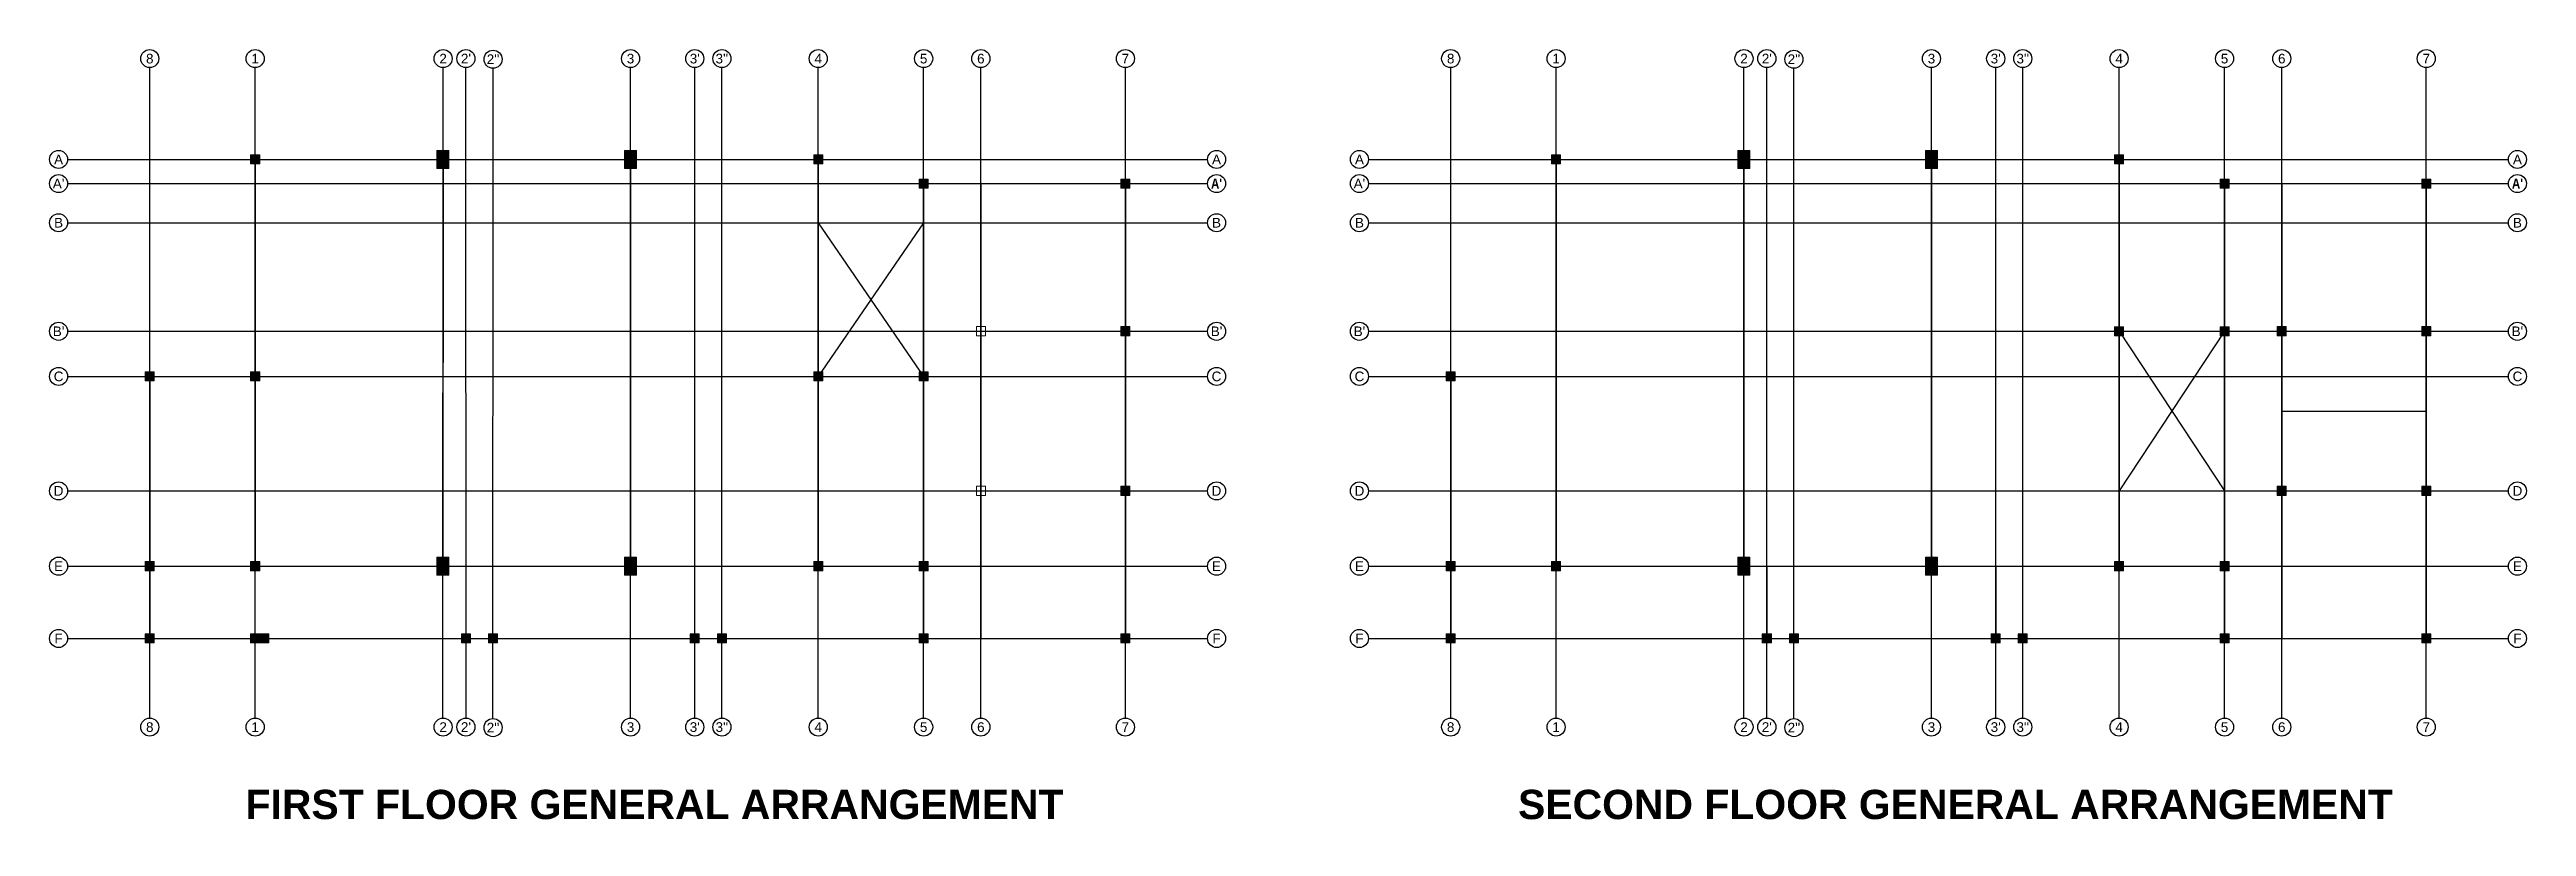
# Model space of a CAD drawing. Header units: millimetres. Extents: x 4093 to 97987, y 36678 to 56018.
# Drawn here: x 4093 to 65786, y 36678 to 56018 of the extents above; entities that cross this region are included whole.
import ezdxf
from ezdxf.enums import TextEntityAlignment as Align

# ---------------------------------------------------------------- set-up
doc = ezdxf.new("R2010")
doc.units = ezdxf.units.MM
for name, color, linetype, lineweight in [('COLUMN 1-2', 2, 'Continuous', 9), ('COLUMN G-1', 2, 'Continuous', 9), ('G-ANNO-TEXT', 231, 'Continuous', 9)]:
    doc.layers.add(name, color=color, linetype=linetype, lineweight=lineweight)
for name, color, linetype, true_color in [('Column Hatch', 254, 'Continuous', 0xe8d4bb), ('GRID NAME', 254, 'Continuous', 0xe8d4bb), ('GRIDLINES', 254, 'Continuous', 0xe8d4bb)]:
    doc.layers.add(name, color=color, linetype=linetype, true_color=true_color)
doc.layers.add('F.F BEAMS', color=7, linetype='Continuous')
doc.layers.add('S.F BEAMS', color=7, linetype='Continuous')
doc.styles.add('Arial_1', font='arial.ttf', dxfattribs={"height": 675})
doc.styles.add('Arial_B', font='arialbd.ttf', dxfattribs={"height": 154.761905})
doc.styles.add('Axis Label(Dir 1)', font='ARIALNB.TTF', dxfattribs={"height": 250})

msp = doc.modelspace()

# ---------------------------------------------------------------- texts
at = {"layer": 'G-ANNO-TEXT', "color": 1, "char_height": 729.35, "width": 21789, "attachment_point": 2, "style": 'Arial_B', "bg_fill": 3, "box_fill_scale": 1.25, "bg_fill_color": 9, "bg_fill_true_color": 13158600, "bg_fill_transparency": 0}
for s, insert in [('FIRST FLOOR GENERAL ARRANGEMENT', (19162, 37590)), ('SECOND FLOOR GENERAL ARRANGEMENT', (51564, 37590))]:
    msp.add_mtext(s, dxfattribs=dict(at, insert=insert))
at = {"layer": 'GRID NAME'}
for s, height, style, p in [('8', 240, 'Arial_1', (6589, 55793)), ('1', 240, 'Arial_1', (9214, 55793)), ('2', 240, 'Arial_1', (13896, 55793)), ("2'", 240.3, 'Arial_1', (14464, 55793)), ("2''", 240.3, 'Arial_1', (15139, 55778)), ('3', 240, 'Arial_1', (18564, 55793)), ("3'", 240.3, 'Arial_1', (20164, 55793)), ("3''", 240.3, 'Arial_1', (20839, 55793)), ('4', 240, 'Arial_1', (23239, 55793)), ('5', 240, 'Arial_1', (25864, 55793)), ('6', 240, 'Arial_1', (27289, 55793)), ('7', 240, 'Arial_1', (30889, 55793)), ('8', 240, 'Arial_1', (38991, 55793)), ('1', 240, 'Arial_1', (41616, 55793)), ('2', 240, 'Arial_1', (46297, 55793)), ("2'", 240.3, 'Arial_1', (46866, 55793)), ("2''", 240.3, 'Arial_1', (47541, 55778)), ('3', 240, 'Arial_1', (50966, 55793)), ("3'", 240.3, 'Arial_1', (52566, 55793)), ("3''", 240.3, 'Arial_1', (53241, 55793)), ('4', 240, 'Arial_1', (55641, 55793)), ('5', 240, 'Arial_1', (58266, 55793)), ('6', 240, 'Arial_1', (59691, 55793)), ('7', 240, 'Arial_1', (63291, 55793)), ('A', 240, 'Arial_1', (4318, 53282)), ('A', 240, 'Arial_1', (33159, 53282)), ('A', 240, 'Arial_1', (36719, 53282)), ('A', 240, 'Arial_1', (65561, 53282)), ("A'", 240.3, 'Arial_1', (4318, 52683)), ("A'", 250, 'Axis Label(Dir 1)', (33159, 52683)), ("A'", 240.3, 'Arial_1', (36719, 52683)), ("A'", 250, 'Axis Label(Dir 1)', (65561, 52683)), ('B', 240, 'Arial_1', (4318, 51707)), ('B', 240, 'Arial_1', (33159, 51707)), ('B', 240, 'Arial_1', (36719, 51707)), ('B', 240, 'Arial_1', (65561, 51707)), ("B'", 240.3, 'Arial_1', (4318, 49004)), ("B'", 240.3, 'Arial_1', (33159, 49004)), ("B'", 240.3, 'Arial_1', (36719, 49004)), ("B'", 240.3, 'Arial_1', (65561, 49004)), ('C', 240, 'Arial_1', (4318, 47882)), ('C', 240, 'Arial_1', (33159, 47882)), ('C', 240, 'Arial_1', (36719, 47882)), ('C', 240, 'Arial_1', (65561, 47882)), ('D', 240, 'Arial_1', (4318, 45032)), ('D', 240, 'Arial_1', (33159, 45032)), ('D', 240, 'Arial_1', (36719, 45032)), ('D', 240, 'Arial_1', (65561, 45032)), ('E', 240, 'Arial_1', (4318, 43157)), ('E', 240, 'Arial_1', (33159, 43157)), ('E', 240, 'Arial_1', (36719, 43157)), ('E', 240, 'Arial_1', (65561, 43157)), ('F', 240, 'Arial_1', (4318, 41357)), ('F', 240, 'Arial_1', (33159, 41357)), ('F', 240, 'Arial_1', (36719, 41357)), ('F', 240, 'Arial_1', (65561, 41357)), ('8', 240, 'Arial_1', (6589, 39151)), ('1', 240, 'Arial_1', (9214, 39151)), ('2', 240, 'Arial_1', (13896, 39151)), ("2'", 240.3, 'Arial_1', (14464, 39152)), ("2''", 240.3, 'Arial_1', (15139, 39137)), ('3', 240, 'Arial_1', (18564, 39151)), ("3'", 240.3, 'Arial_1', (20164, 39152)), ("3''", 240.3, 'Arial_1', (20839, 39152)), ('4', 240, 'Arial_1', (23239, 39152)), ('5', 240, 'Arial_1', (25864, 39151)), ('6', 240, 'Arial_1', (27289, 39151)), ('7', 240, 'Arial_1', (30889, 39151)), ('8', 240, 'Arial_1', (38991, 39151)), ('1', 240, 'Arial_1', (41616, 39151)), ('2', 240, 'Arial_1', (46297, 39151)), ("2'", 240.3, 'Arial_1', (46866, 39152)), ("2''", 240.3, 'Arial_1', (47541, 39137)), ('3', 240, 'Arial_1', (50966, 39151)), ("3'", 240.3, 'Arial_1', (52566, 39152)), ("3''", 240.3, 'Arial_1', (53241, 39152)), ('4', 240, 'Arial_1', (55641, 39152)), ('5', 240, 'Arial_1', (58266, 39151)), ('6', 240, 'Arial_1', (59691, 39151)), ('7', 240, 'Arial_1', (63291, 39151))]:
    msp.add_text(s, height=height, dxfattribs=dict(at, style=style)).set_placement(p, align=Align.MIDDLE_CENTER)

# ---------------------------------------------------------------- hatches: boundary and pattern name
at = {"layer": 'COLUMN 1-2', "transparency": 33554687}
for points in [[(41503, 53170), (41728, 53170), (41728, 53395), (41503, 53395)], [(46141, 53057), (46441, 53057), (46441, 53507), (46141, 53507)], [(50816, 53057), (51116, 53057), (51116, 53507), (50816, 53507)], [(55528, 53170), (55753, 53170), (55753, 53395), (55528, 53395)], [(58153, 52570), (58378, 52570), (58378, 52795), (58153, 52795)], [(63178, 52570), (63403, 52570), (63403, 52795), (63178, 52795)], [(55528, 48891), (55753, 48891), (55753, 49116), (55528, 49116)], [(58153, 48891), (58378, 48891), (58378, 49116), (58153, 49116)], [(59578, 48895), (59803, 48895), (59803, 49120), (59578, 49120)], [(63178, 48895), (63403, 48895), (63403, 49120), (63178, 49120)], [(38878, 47770), (39103, 47770), (39103, 47995), (38878, 47995)], [(59578, 44920), (59803, 44920), (59803, 45145), (59578, 45145)], [(63178, 44920), (63403, 44920), (63403, 45145), (63178, 45145)], [(38878, 43045), (39103, 43045), (39103, 43270), (38878, 43270)], [(41503, 43045), (41728, 43045), (41728, 43270), (41503, 43270)], [(46141, 42932), (46441, 42932), (46441, 43382), (46141, 43382)], [(50816, 42932), (51116, 42932), (51116, 43382), (50816, 43382)], [(55528, 43045), (55753, 43045), (55753, 43270), (55528, 43270)], [(58153, 43045), (58378, 43045), (58378, 43270), (58153, 43270)], [(38878, 41245), (39103, 41245), (39103, 41470), (38878, 41470)], [(46753, 41245), (46978, 41245), (46978, 41470), (46753, 41470)], [(47428, 41245), (47653, 41245), (47653, 41470), (47428, 41470)], [(52453, 41245), (52678, 41245), (52678, 41470), (52453, 41470)], [(53128, 41245), (53353, 41245), (53353, 41470), (53128, 41470)], [(58153, 41245), (58378, 41245), (58378, 41470), (58153, 41470)], [(63178, 41245), (63403, 41245), (63403, 41470), (63178, 41470)]]:
    msp.add_hatch(color=3, dxfattribs=at).paths.add_polyline_path(points)
at = {"layer": 'COLUMN G-1', "transparency": 33554687}
for points in [[(9102, 53170), (9327, 53170), (9327, 53395), (9102, 53395)], [(13739, 53057), (14039, 53057), (14039, 53507), (13739, 53507)], [(18414, 53057), (18714, 53057), (18714, 53507), (18414, 53507)], [(23127, 53170), (23352, 53170), (23352, 53395), (23127, 53395)], [(25752, 52570), (25977, 52570), (25977, 52795), (25752, 52795)], [(30777, 52570), (31002, 52570), (31002, 52795), (30777, 52795)], [(30777, 48895), (31002, 48895), (31002, 49120), (30777, 49120)], [(6477, 47770), (6702, 47770), (6702, 47995), (6477, 47995)], [(9102, 47770), (9327, 47770), (9327, 47995), (9102, 47995)], [(23127, 47770), (23352, 47770), (23352, 47995), (23127, 47995)], [(25752, 47770), (25977, 47770), (25977, 47995), (25752, 47995)], [(30777, 44920), (31002, 44920), (31002, 45145), (30777, 45145)], [(6477, 43045), (6702, 43045), (6702, 43270), (6477, 43270)], [(9102, 43045), (9327, 43045), (9327, 43270), (9102, 43270)], [(13739, 42932), (14039, 42932), (14039, 43382), (13739, 43382)], [(18414, 42932), (18714, 42932), (18714, 43382), (18414, 43382)], [(23127, 43045), (23352, 43045), (23352, 43270), (23127, 43270)], [(25752, 43045), (25977, 43045), (25977, 43270), (25752, 43270)], [(6477, 41245), (6702, 41245), (6702, 41470), (6477, 41470)], [(9102, 41245), (9552, 41245), (9552, 41470), (9102, 41470)], [(14352, 41245), (14577, 41245), (14577, 41470), (14352, 41470)], [(15027, 41245), (15252, 41245), (15252, 41470), (15027, 41470)], [(20052, 41245), (20277, 41245), (20277, 41470), (20052, 41470)], [(20727, 41245), (20952, 41245), (20952, 41470), (20727, 41470)], [(25752, 41245), (25977, 41245), (25977, 41470), (25752, 41470)], [(30777, 41245), (31002, 41245), (31002, 41470), (30777, 41470)]]:
    msp.add_hatch(color=3, dxfattribs=at).paths.add_polyline_path(points)

# ---------------------------------------------------------------- linework, layer by layer
at = {"layer": 'COLUMN 1-2', "color": 3, "transparency": 33554687}
for points in [[(41503, 53170), (41728, 53170), (41728, 53395), (41503, 53395)], [(46141, 53057), (46441, 53057), (46441, 53507), (46141, 53507)], [(50816, 53057), (51116, 53057), (51116, 53507), (50816, 53507)], [(55528, 53170), (55753, 53170), (55753, 53395), (55528, 53395)], [(58153, 52570), (58378, 52570), (58378, 52795), (58153, 52795)], [(63178, 52570), (63403, 52570), (63403, 52795), (63178, 52795)], [(55528, 48891), (55753, 48891), (55753, 49116), (55528, 49116)], [(58153, 48891), (58378, 48891), (58378, 49116), (58153, 49116)], [(59578, 48895), (59803, 48895), (59803, 49120), (59578, 49120)], [(63178, 48895), (63403, 48895), (63403, 49120), (63178, 49120)], [(38878, 47770), (39103, 47770), (39103, 47995), (38878, 47995)], [(59578, 44920), (59803, 44920), (59803, 45145), (59578, 45145)], [(63178, 44920), (63403, 44920), (63403, 45145), (63178, 45145)], [(38878, 43045), (39103, 43045), (39103, 43270), (38878, 43270)], [(41503, 43045), (41728, 43045), (41728, 43270), (41503, 43270)], [(46141, 42932), (46441, 42932), (46441, 43382), (46141, 43382)], [(50816, 42932), (51116, 42932), (51116, 43382), (50816, 43382)], [(55528, 43045), (55753, 43045), (55753, 43270), (55528, 43270)], [(58153, 43045), (58378, 43045), (58378, 43270), (58153, 43270)], [(38878, 41245), (39103, 41245), (39103, 41470), (38878, 41470)], [(46753, 41245), (46978, 41245), (46978, 41470), (46753, 41470)], [(47428, 41245), (47653, 41245), (47653, 41470), (47428, 41470)], [(52453, 41245), (52678, 41245), (52678, 41470), (52453, 41470)], [(53128, 41245), (53353, 41245), (53353, 41470), (53128, 41470)], [(58153, 41245), (58378, 41245), (58378, 41470), (58153, 41470)], [(63178, 41245), (63403, 41245), (63403, 41470), (63178, 41470)]]:
    msp.add_lwpolyline(points, close=True, dxfattribs=at)
at = {"layer": 'COLUMN G-1', "color": 3, "transparency": 33554687}
for points in [[(9102, 53170), (9327, 53170), (9327, 53395), (9102, 53395)], [(13739, 53057), (14039, 53057), (14039, 53507), (13739, 53507)], [(18414, 53057), (18714, 53057), (18714, 53507), (18414, 53507)], [(23127, 53170), (23352, 53170), (23352, 53395), (23127, 53395)], [(25752, 52570), (25977, 52570), (25977, 52795), (25752, 52795)], [(30777, 52570), (31002, 52570), (31002, 52795), (30777, 52795)], [(27177, 48895), (27402, 48895), (27402, 49120), (27177, 49120)], [(30777, 48895), (31002, 48895), (31002, 49120), (30777, 49120)], [(6477, 47770), (6702, 47770), (6702, 47995), (6477, 47995)], [(9102, 47770), (9327, 47770), (9327, 47995), (9102, 47995)], [(23127, 47770), (23352, 47770), (23352, 47995), (23127, 47995)], [(25752, 47770), (25977, 47770), (25977, 47995), (25752, 47995)], [(27177, 44920), (27402, 44920), (27402, 45145), (27177, 45145)], [(30777, 44920), (31002, 44920), (31002, 45145), (30777, 45145)], [(6477, 43045), (6702, 43045), (6702, 43270), (6477, 43270)], [(9102, 43045), (9327, 43045), (9327, 43270), (9102, 43270)], [(13739, 42932), (14039, 42932), (14039, 43382), (13739, 43382)], [(18414, 42932), (18714, 42932), (18714, 43382), (18414, 43382)], [(23127, 43045), (23352, 43045), (23352, 43270), (23127, 43270)], [(25752, 43045), (25977, 43045), (25977, 43270), (25752, 43270)], [(6477, 41245), (6702, 41245), (6702, 41470), (6477, 41470)], [(9102, 41245), (9552, 41245), (9552, 41470), (9102, 41470)], [(14352, 41245), (14577, 41245), (14577, 41470), (14352, 41470)], [(15027, 41245), (15252, 41245), (15252, 41470), (15027, 41470)], [(20052, 41245), (20277, 41245), (20277, 41470), (20052, 41470)], [(20727, 41245), (20952, 41245), (20952, 41470), (20727, 41470)], [(25752, 41245), (25977, 41245), (25977, 41470), (25752, 41470)], [(30777, 41245), (31002, 41245), (31002, 41470), (30777, 41470)]]:
    msp.add_lwpolyline(points, close=True, dxfattribs=at)
at = {"layer": 'Column Hatch'}
for p, q in [((25864, 51707), (23239, 47882)), ((23239, 51707), (25864, 47882)), ((58266, 49004), (55641, 45032)), ((55641, 49004), (58266, 45032))]:
    msp.add_line(p, q, dxfattribs=at)
at = {"layer": 'F.F BEAMS'}
for points in [[(9214, 53282), (23239, 53282), (23239, 43157)], [(9214, 53282), (9214, 43157)], [(13895, 53282), (13889, 43157)], [(18564, 53282), (18564, 43157)], [(25864, 52683), (25864, 41357)], [(25864, 52683), (30889, 52683)], [(27289, 52683), (27289, 41357)], [(30889, 52683), (30889, 41357)], [(23239, 51707), (25864, 51707)], [(27289, 49004), (30889, 49004)], [(6589, 47882), (6589, 41357)], [(6589, 47882), (9214, 47882)], [(23239, 47882), (25864, 47882)], [(27289, 45032), (30889, 45032)], [(6589, 43157), (25863, 43157)], [(6589, 41357), (30889, 41357)]]:
    msp.add_lwpolyline(points, dxfattribs=at)
at = {"layer": 'GRID NAME'}
for centre in [(6589, 55793), (9214, 55793), (13896, 55793), (14464, 55793), (15139, 55778), (18564, 55793), (20164, 55793), (20839, 55793), (23239, 55793), (25864, 55793), (27289, 55793), (30889, 55793), (38991, 55793), (41616, 55793), (46297, 55793), (46866, 55793), (47541, 55778), (50966, 55793), (52566, 55793), (53241, 55793), (55641, 55793), (58266, 55793), (59691, 55793), (63291, 55793), (4318, 53282), (33159, 53282), (36719, 53282), (65561, 53282), (4318, 52683), (33159, 52683), (36719, 52683), (65561, 52683), (4318, 51707), (33159, 51707), (36719, 51707), (65561, 51707), (4318, 49004), (33159, 49004), (36719, 49004), (65561, 49004), (4318, 47882), (33159, 47882), (36719, 47882), (65561, 47882), (4318, 45032), (33159, 45032), (36719, 45032), (65561, 45032), (4318, 43157), (33159, 43157), (36719, 43157), (65561, 43157), (4318, 41357), (33159, 41357), (36719, 41357), (65561, 41357), (6589, 39151), (9214, 39151), (13896, 39151), (14464, 39152), (15139, 39137), (18564, 39151), (20164, 39152), (20839, 39152), (23239, 39152), (25864, 39151), (27289, 39151), (30889, 39151), (38991, 39151), (41616, 39151), (46297, 39151), (46866, 39152), (47541, 39137), (50966, 39151), (52566, 39152), (53241, 39152), (55641, 39152), (58266, 39151), (59691, 39151), (63291, 39151)]:
    msp.add_circle(centre, 225, dxfattribs=at)
at = {"layer": 'GRIDLINES', "color": 251, "ltscale": 500, "true_color": 0x636466, "transparency": 33554687}
for points in [[(6589, 39376), (6589, 55568)], [(9214, 39376), (9214, 55568)], [(13891, 39381), (13896, 55568), (13896, 55568), (13896, 55568)], [(14466, 39381), (14464, 55568), (14464, 55568), (14464, 55568)], [(15138, 39362), (15139, 54419), (15139, 55568), (15139, 55568)], [(18564, 39376), (18564, 55568)], [(20164, 39376), (20164, 55568)], [(20839, 39376), (20839, 55568)], [(23239, 39376), (23239, 55568)], [(25864, 39376), (25864, 55568)], [(27289, 39376), (27289, 55568)], [(30889, 39376), (30889, 55568)], [(38991, 39376), (38991, 55568)], [(41616, 39376), (41616, 55568)], [(46293, 39381), (46297, 55568), (46297, 55568), (46297, 55568)], [(46868, 39381), (46866, 55568), (46866, 55568), (46866, 55568)], [(47540, 39362), (47541, 54419), (47541, 55568), (47541, 55568)], [(50966, 39376), (50966, 55568)], [(52566, 39376), (52566, 55568)], [(53241, 39376), (53241, 55568)], [(55641, 39376), (55641, 55568)], [(58266, 39376), (58266, 55568)], [(59691, 39376), (59691, 55568)], [(63291, 39376), (63291, 55568)], [(4543, 53282), (32934, 53282)], [(36944, 53282), (65336, 53282)], [(4543, 52683), (32934, 52683)], [(36944, 52683), (65336, 52683)], [(4543, 51707), (32934, 51707)], [(36944, 51707), (65336, 51707)], [(4543, 49004), (32934, 49004)], [(36944, 49004), (65336, 49004)], [(4543, 47882), (32934, 47882)], [(36944, 47882), (65336, 47882)], [(4543, 45032), (32934, 45032)], [(36944, 45032), (65336, 45032)], [(4543, 43157), (32934, 43157)], [(36944, 43157), (65336, 43157)], [(4543, 41357), (32934, 41357)], [(36944, 41357), (65336, 41357)]]:
    msp.add_lwpolyline(points, dxfattribs=at)
at = {"layer": 'S.F BEAMS'}
for p, q in [((46867, 43157), (46867, 41357)), ((52566, 43157), (52566, 41357))]:
    msp.add_line(p, q, dxfattribs=at)
for points in [[(41616, 53282), (55641, 53282), (55641, 43157)], [(41616, 53282), (41616, 43157)], [(46297, 53282), (46291, 43157)], [(50966, 53282), (50966, 43157)], [(58266, 52683), (58266, 41357)], [(58266, 52683), (63291, 52683)], [(59691, 52683), (59691, 41357)], [(63291, 52683), (63291, 41357)], [(55641, 51707), (58266, 51707)], [(55641, 49004), (58266, 49004)], [(38991, 47882), (38991, 41357)], [(38991, 47882), (41616, 47882)], [(59691, 47020), (63291, 47020)], [(55641, 45032), (58266, 45032)], [(38991, 43157), (58265, 43157)], [(38991, 41357), (63291, 41357)]]:
    msp.add_lwpolyline(points, dxfattribs=at)

msp.set_redraw_order([(e.dxf.handle, doc.entitydb.next_handle()) for e in msp.query("TEXT MTEXT ATTDEF DIMENSION ARC_DIMENSION")])  # texts and dimensions are drawn at this point

doc.saveas('drawing.dxf')
